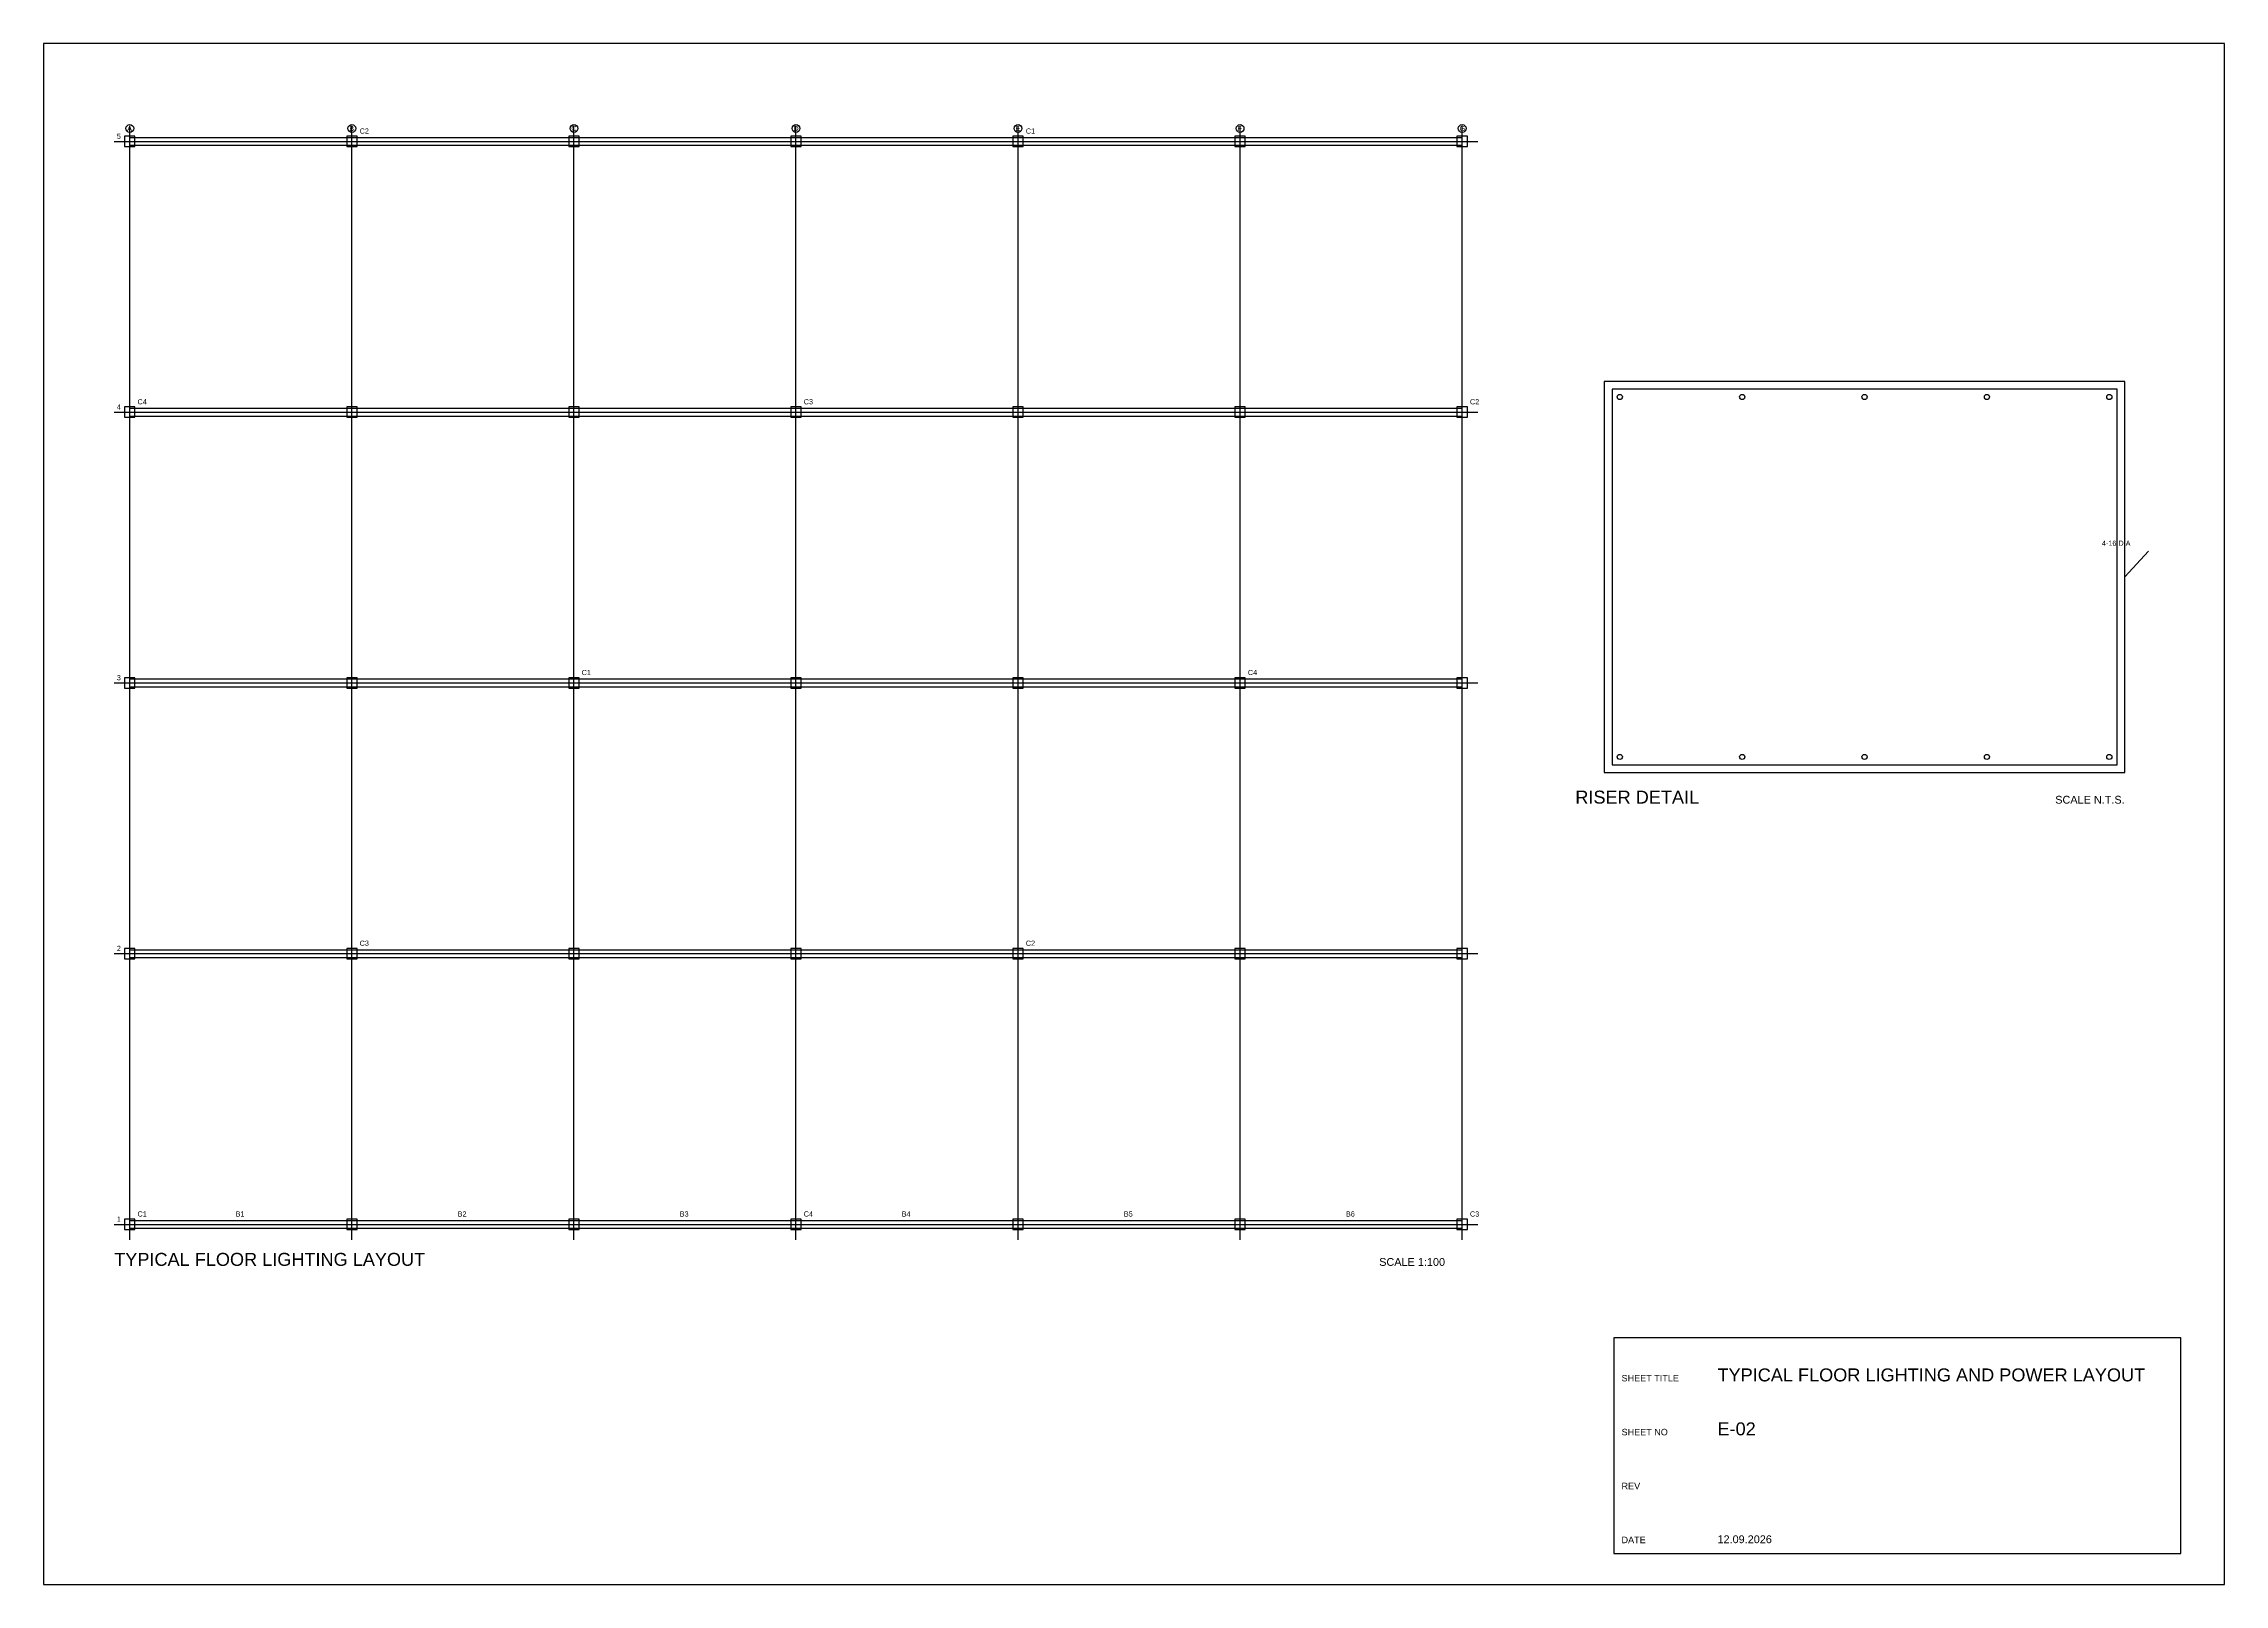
# Model space of a CAD drawing. Header units: millimetres. Extents: x 0 to 2841, y 0 to 594.
# Drawn here: x 1000 to 1841, y 0 to 594 of the extents above; entities that cross this region are included whole.
import ezdxf

# ---------------------------------------------------------------- set-up
doc = ezdxf.new("R2010")
doc.units = ezdxf.units.MM
for name, color, linetype in [('BARS', 7, 'Continuous'), ('BEAM', 7, 'Continuous'), ('COLUMN', 7, 'Continuous'), ('DETAIL', 7, 'Continuous'), ('FRAME', 7, 'Continuous'), ('GRID', 7, 'Continuous'), ('TEXT', 7, 'Continuous'), ('TITLE', 7, 'Continuous'), ('TITLES', 7, 'Continuous')]:
    doc.layers.add(name, color=color, linetype=linetype)
doc.styles.add('Arial', font='arial.ttf')

msp = doc.modelspace()

# ---------------------------------------------------------------- linework, layer by layer
at = {"layer": 'BARS'}
msp.add_lwpolyline([(1604.85, 316), (1799.62, 316), (1799.62, 460.78), (1604.85, 460.78)], close=True, dxfattribs=at)
for centre in [(1607.85, 457.78), (1655.04, 457.78), (1702.23, 457.78), (1749.43, 457.78), (1796.62, 457.78), (1607.85, 319), (1655.04, 319), (1702.23, 319), (1749.43, 319), (1796.62, 319)]:
    msp.add_circle(centre, 1, dxfattribs=at)
at = {"layer": 'BEAM'}
for p, q in [((1033.23, 557.8), (1106.63, 557.8)), ((1106.63, 557.8), (1180.04, 557.8)), ((1180.04, 557.8), (1253.44, 557.8)), ((1253.44, 557.8), (1326.85, 557.8)), ((1326.85, 557.8), (1400.25, 557.8)), ((1400.25, 557.8), (1473.66, 557.8)), ((1473.66, 557.8), (1547.06, 557.8)), ((1033.23, 554.8), (1106.63, 554.8)), ((1106.63, 554.8), (1180.04, 554.8)), ((1180.04, 554.8), (1253.44, 554.8)), ((1253.44, 554.8), (1326.85, 554.8)), ((1326.85, 554.8), (1400.25, 554.8)), ((1400.25, 554.8), (1473.66, 554.8)), ((1473.66, 554.8), (1547.06, 554.8)), ((1033.23, 453.43), (1106.63, 453.43)), ((1033.23, 450.43), (1106.63, 450.43)), ((1106.63, 453.43), (1180.04, 453.43)), ((1106.63, 450.43), (1180.04, 450.43)), ((1180.04, 453.43), (1253.44, 453.43)), ((1180.04, 450.43), (1253.44, 450.43)), ((1253.44, 453.43), (1326.85, 453.43)), ((1253.44, 450.43), (1326.85, 450.43)), ((1326.85, 453.43), (1400.25, 453.43)), ((1326.85, 450.43), (1400.25, 450.43)), ((1400.25, 453.43), (1473.66, 453.43)), ((1400.25, 450.43), (1473.66, 450.43)), ((1473.66, 453.43), (1547.06, 453.43)), ((1473.66, 450.43), (1547.06, 450.43)), ((1033.23, 349.05), (1106.63, 349.05)), ((1033.23, 346.05), (1106.63, 346.05)), ((1106.63, 349.05), (1180.04, 349.05)), ((1106.63, 346.05), (1180.04, 346.05)), ((1180.04, 349.05), (1253.44, 349.05)), ((1180.04, 346.05), (1253.44, 346.05)), ((1253.44, 349.05), (1326.85, 349.05)), ((1253.44, 346.05), (1326.85, 346.05)), ((1326.85, 349.05), (1400.25, 349.05)), ((1326.85, 346.05), (1400.25, 346.05)), ((1400.25, 349.05), (1473.66, 349.05)), ((1400.25, 346.05), (1473.66, 346.05)), ((1473.66, 349.05), (1547.06, 349.05)), ((1473.66, 346.05), (1547.06, 346.05)), ((1033.23, 244.68), (1106.63, 244.68)), ((1106.63, 244.68), (1180.04, 244.68)), ((1180.04, 244.68), (1253.44, 244.68)), ((1253.44, 244.68), (1326.85, 244.68)), ((1326.85, 244.68), (1400.25, 244.68)), ((1400.25, 244.68), (1473.66, 244.68)), ((1473.66, 244.68), (1547.06, 244.68)), ((1033.23, 241.68), (1106.63, 241.68)), ((1106.63, 241.68), (1180.04, 241.68)), ((1180.04, 241.68), (1253.44, 241.68)), ((1253.44, 241.68), (1326.85, 241.68)), ((1326.85, 241.68), (1400.25, 241.68)), ((1400.25, 241.68), (1473.66, 241.68)), ((1473.66, 241.68), (1547.06, 241.68)), ((1033.23, 140.3), (1106.63, 140.3)), ((1033.23, 137.3), (1106.63, 137.3)), ((1106.63, 140.3), (1180.04, 140.3)), ((1106.63, 137.3), (1180.04, 137.3)), ((1180.04, 140.3), (1253.44, 140.3)), ((1180.04, 137.3), (1253.44, 137.3)), ((1253.44, 140.3), (1326.85, 140.3)), ((1253.44, 137.3), (1326.85, 137.3)), ((1326.85, 140.3), (1400.25, 140.3)), ((1326.85, 137.3), (1400.25, 137.3)), ((1400.25, 140.3), (1473.66, 140.3)), ((1400.25, 137.3), (1473.66, 137.3)), ((1473.66, 140.3), (1547.06, 140.3)), ((1473.66, 137.3), (1547.06, 137.3))]:
    msp.add_line(p, q, dxfattribs=at)
at = {"layer": 'COLUMN'}
for points in [[(1031.23, 554.3), (1035.23, 554.3), (1035.23, 558.3), (1031.23, 558.3)], [(1116.87, 554.3), (1120.87, 554.3), (1120.87, 558.3), (1116.87, 558.3)], [(1202.51, 554.3), (1206.51, 554.3), (1206.51, 558.3), (1202.51, 558.3)], [(1288.14, 554.3), (1292.14, 554.3), (1292.14, 558.3), (1288.14, 558.3)], [(1373.78, 554.3), (1377.78, 554.3), (1377.78, 558.3), (1373.78, 558.3)], [(1459.42, 554.3), (1463.42, 554.3), (1463.42, 558.3), (1459.42, 558.3)], [(1545.06, 554.3), (1549.06, 554.3), (1549.06, 558.3), (1545.06, 558.3)], [(1031.23, 449.93), (1035.23, 449.93), (1035.23, 453.93), (1031.23, 453.93)], [(1116.87, 449.93), (1120.87, 449.93), (1120.87, 453.93), (1116.87, 453.93)], [(1202.51, 449.93), (1206.51, 449.93), (1206.51, 453.93), (1202.51, 453.93)], [(1288.14, 449.93), (1292.14, 449.93), (1292.14, 453.93), (1288.14, 453.93)], [(1373.78, 449.93), (1377.78, 449.93), (1377.78, 453.93), (1373.78, 453.93)], [(1459.42, 449.93), (1463.42, 449.93), (1463.42, 453.93), (1459.42, 453.93)], [(1545.06, 449.93), (1549.06, 449.93), (1549.06, 453.93), (1545.06, 453.93)], [(1031.23, 345.55), (1035.23, 345.55), (1035.23, 349.55), (1031.23, 349.55)], [(1116.87, 345.55), (1120.87, 345.55), (1120.87, 349.55), (1116.87, 349.55)], [(1202.51, 345.55), (1206.51, 345.55), (1206.51, 349.55), (1202.51, 349.55)], [(1288.14, 345.55), (1292.14, 345.55), (1292.14, 349.55), (1288.14, 349.55)], [(1373.78, 345.55), (1377.78, 345.55), (1377.78, 349.55), (1373.78, 349.55)], [(1459.42, 345.55), (1463.42, 345.55), (1463.42, 349.55), (1459.42, 349.55)], [(1545.06, 345.55), (1549.06, 345.55), (1549.06, 349.55), (1545.06, 349.55)], [(1031.23, 241.18), (1035.23, 241.18), (1035.23, 245.18), (1031.23, 245.18)], [(1116.87, 241.18), (1120.87, 241.18), (1120.87, 245.18), (1116.87, 245.18)], [(1202.51, 241.18), (1206.51, 241.18), (1206.51, 245.18), (1202.51, 245.18)], [(1288.14, 241.18), (1292.14, 241.18), (1292.14, 245.18), (1288.14, 245.18)], [(1373.78, 241.18), (1377.78, 241.18), (1377.78, 245.18), (1373.78, 245.18)], [(1459.42, 241.18), (1463.42, 241.18), (1463.42, 245.18), (1459.42, 245.18)], [(1545.06, 241.18), (1549.06, 241.18), (1549.06, 245.18), (1545.06, 245.18)], [(1031.23, 136.8), (1035.23, 136.8), (1035.23, 140.8), (1031.23, 140.8)], [(1116.87, 136.8), (1120.87, 136.8), (1120.87, 140.8), (1116.87, 140.8)], [(1202.51, 136.8), (1206.51, 136.8), (1206.51, 140.8), (1202.51, 140.8)], [(1288.14, 136.8), (1292.14, 136.8), (1292.14, 140.8), (1288.14, 140.8)], [(1373.78, 136.8), (1377.78, 136.8), (1377.78, 140.8), (1373.78, 140.8)], [(1459.42, 136.8), (1463.42, 136.8), (1463.42, 140.8), (1459.42, 140.8)], [(1545.06, 136.8), (1549.06, 136.8), (1549.06, 140.8), (1545.06, 140.8)]]:
    msp.add_lwpolyline(points, close=True, dxfattribs=at)
at = {"layer": 'DETAIL'}
msp.add_line((1802.62, 388.39), (1811.77, 398.39), dxfattribs=at)
msp.add_lwpolyline([(1601.85, 313), (1802.62, 313), (1802.62, 463.78), (1601.85, 463.78)], close=True, dxfattribs=at)
at = {"layer": 'FRAME'}
msp.add_lwpolyline([(1000, 0), (1841, 0), (1841, 594), (1000, 594)], close=True, dxfattribs=at)
at = {"layer": 'GRID'}
for p, q in [((1027.23, 556.3), (1102.35, 556.3)), ((1033.23, 490.72), (1033.23, 562.3)), ((1102.35, 556.3), (1177.47, 556.3)), ((1118.87, 490.72), (1118.87, 562.3)), ((1177.47, 556.3), (1252.59, 556.3)), ((1204.51, 490.72), (1204.51, 562.3)), ((1252.59, 556.3), (1327.7, 556.3)), ((1290.14, 490.72), (1290.14, 562.3)), ((1327.7, 556.3), (1402.82, 556.3)), ((1375.78, 490.72), (1375.78, 562.3)), ((1402.82, 556.3), (1477.94, 556.3)), ((1461.42, 490.72), (1461.42, 562.3)), ((1477.94, 556.3), (1553.06, 556.3)), ((1547.06, 490.72), (1547.06, 562.3)), ((1033.23, 419.13), (1033.23, 490.72)), ((1118.87, 419.13), (1118.87, 490.72)), ((1204.51, 419.13), (1204.51, 490.72)), ((1290.14, 419.13), (1290.14, 490.72)), ((1375.78, 419.13), (1375.78, 490.72)), ((1461.42, 419.13), (1461.42, 490.72)), ((1547.06, 419.13), (1547.06, 490.72)), ((1027.23, 451.93), (1102.35, 451.93)), ((1102.35, 451.93), (1177.47, 451.93)), ((1177.47, 451.93), (1252.59, 451.93)), ((1252.59, 451.93), (1327.7, 451.93)), ((1327.7, 451.93), (1402.82, 451.93)), ((1402.82, 451.93), (1477.94, 451.93)), ((1477.94, 451.93), (1553.06, 451.93)), ((1033.23, 347.55), (1033.23, 419.13)), ((1118.87, 347.55), (1118.87, 419.13)), ((1204.51, 347.55), (1204.51, 419.13)), ((1290.14, 347.55), (1290.14, 419.13)), ((1375.78, 347.55), (1375.78, 419.13)), ((1461.42, 347.55), (1461.42, 419.13)), ((1547.06, 347.55), (1547.06, 419.13)), ((1027.23, 347.55), (1102.35, 347.55)), ((1033.23, 275.97), (1033.23, 347.55)), ((1102.35, 347.55), (1177.47, 347.55)), ((1118.87, 275.97), (1118.87, 347.55)), ((1177.47, 347.55), (1252.59, 347.55)), ((1204.51, 275.97), (1204.51, 347.55)), ((1252.59, 347.55), (1327.7, 347.55)), ((1290.14, 275.97), (1290.14, 347.55)), ((1327.7, 347.55), (1402.82, 347.55)), ((1375.78, 275.97), (1375.78, 347.55)), ((1402.82, 347.55), (1477.94, 347.55)), ((1461.42, 275.97), (1461.42, 347.55)), ((1477.94, 347.55), (1553.06, 347.55)), ((1547.06, 275.97), (1547.06, 347.55)), ((1033.23, 204.38), (1033.23, 275.97)), ((1118.87, 204.38), (1118.87, 275.97)), ((1204.51, 204.38), (1204.51, 275.97)), ((1290.14, 204.38), (1290.14, 275.97)), ((1375.78, 204.38), (1375.78, 275.97)), ((1461.42, 204.38), (1461.42, 275.97)), ((1547.06, 204.38), (1547.06, 275.97)), ((1027.23, 243.18), (1102.35, 243.18)), ((1102.35, 243.18), (1177.47, 243.18)), ((1177.47, 243.18), (1252.59, 243.18)), ((1252.59, 243.18), (1327.7, 243.18)), ((1327.7, 243.18), (1402.82, 243.18)), ((1402.82, 243.18), (1477.94, 243.18)), ((1477.94, 243.18), (1553.06, 243.18)), ((1033.23, 132.8), (1033.23, 204.38)), ((1118.87, 132.8), (1118.87, 204.38)), ((1204.51, 132.8), (1204.51, 204.38)), ((1290.14, 132.8), (1290.14, 204.38)), ((1375.78, 132.8), (1375.78, 204.38)), ((1461.42, 132.8), (1461.42, 204.38)), ((1547.06, 132.8), (1547.06, 204.38)), ((1027.23, 138.8), (1102.35, 138.8)), ((1102.35, 138.8), (1177.47, 138.8)), ((1177.47, 138.8), (1252.59, 138.8)), ((1252.59, 138.8), (1327.7, 138.8)), ((1327.7, 138.8), (1402.82, 138.8)), ((1402.82, 138.8), (1477.94, 138.8)), ((1477.94, 138.8), (1553.06, 138.8))]:
    msp.add_line(p, q, dxfattribs=at)
for centre in [(1033.23, 561.3), (1118.87, 561.3), (1204.51, 561.3), (1290.14, 561.3), (1375.78, 561.3), (1461.42, 561.3), (1547.06, 561.3)]:
    msp.add_circle(centre, 1.5, dxfattribs=at)
at = {"layer": 'TITLE'}
for p, q in [((1678.41, 95.04), (1605.52, 95.04)), ((1605.52, 95.04), (1605.52, 53.46)), ((1751.29, 95.04), (1678.41, 95.04)), ((1824.18, 95.04), (1751.29, 95.04)), ((1824.18, 53.46), (1824.18, 95.04)), ((1605.52, 53.46), (1605.52, 11.88)), ((1824.18, 11.88), (1824.18, 53.46)), ((1605.52, 11.88), (1678.41, 11.88)), ((1678.41, 11.88), (1751.29, 11.88)), ((1751.29, 11.88), (1824.18, 11.88))]:
    msp.add_line(p, q, dxfattribs=at)

# ---------------------------------------------------------------- texts
at = {"layer": 'BEAM', "style": 'Arial'}
for s, p in [('B1', (1074.05, 141.8)), ('B2', (1159.69, 141.8)), ('B3', (1245.33, 141.8)), ('B4', (1330.96, 141.8)), ('B5', (1416.6, 141.8)), ('B6', (1502.24, 141.8))]:
    msp.add_text(s, height=2, dxfattribs=at).set_placement(p)
at = {"layer": 'COLUMN', "style": 'Arial'}
for s, p in [('C2', (1121.87, 559.3)), ('C1', (1378.78, 559.3)), ('C4', (1036.23, 454.93)), ('C3', (1293.14, 454.93)), ('C2', (1550.06, 454.93)), ('C1', (1207.51, 350.55)), ('C4', (1464.42, 350.55)), ('C3', (1121.87, 246.18)), ('C2', (1378.78, 246.18)), ('C1', (1036.23, 141.8)), ('C4', (1293.14, 141.8)), ('C3', (1550.06, 141.8))]:
    msp.add_text(s, height=2, dxfattribs=at).set_placement(p)
at = {"layer": 'GRID', "style": 'Arial'}
for s, p in [('5', (1028.23, 557.3)), ('A', (1032.23, 560.3)), ('B', (1117.87, 560.3)), ('C', (1203.51, 560.3)), ('D', (1289.14, 560.3)), ('E', (1374.78, 560.3)), ('F', (1460.42, 560.3)), ('G', (1546.06, 560.3)), ('4', (1028.23, 452.93)), ('3', (1028.23, 348.55)), ('2', (1028.23, 244.18)), ('1', (1028.23, 139.8))]:
    msp.add_text(s, height=2, dxfattribs=at).set_placement(p)
at = {"layer": 'TEXT', "style": 'Arial'}
msp.add_text('4-16 DIA', height=2, dxfattribs=at).set_placement((1793.77, 400.39))
at = {"layer": 'TITLE', "style": 'Arial'}
for s, height, p in [('SHEET TITLE', 2.5, (1608.52, 78.25)), ('TYPICAL FLOOR LIGHTING AND POWER LAYOUT', 5, (1645.52, 78.25)), ('SHEET NO', 2.5, (1608.52, 57.46)), ('E-02', 5, (1645.52, 57.46)), ('REV', 2.5, (1608.52, 36.67)), ('DATE', 2.5, (1608.52, 15.88)), ('12.09.2026', 3, (1645.52, 15.88))]:
    msp.add_text(s, height=height, dxfattribs=at).set_placement(p)
at = {"layer": 'TITLES', "style": 'Arial'}
for s, height, p in [('RISER DETAIL', 5, (1590.7, 301)), ('SCALE N.T.S.', 3, (1775.77, 301)), ('TYPICAL FLOOR LIGHTING LAYOUT', 5, (1027.23, 122.8)), ('SCALE 1:100', 3, (1515.06, 122.8))]:
    msp.add_text(s, height=height, dxfattribs=at).set_placement(p)

doc.saveas('drawing.dxf')
